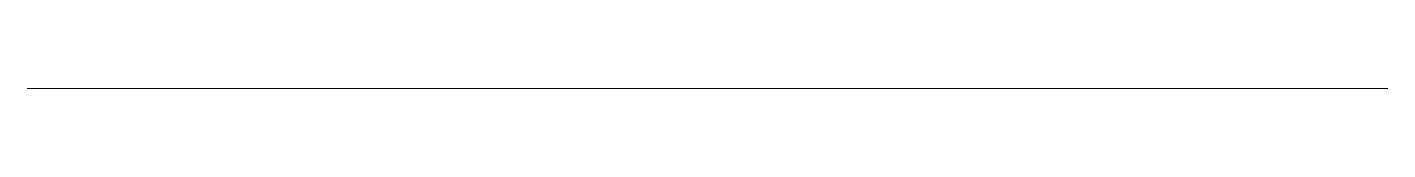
# Model space of a CAD drawing. Header units: metres. Extents: x 0 to 100, y 0 to 0.
# Drawn here: x 0 to 100, y 0 to 0 of the extents above; entities that cross this region are included whole.
import ezdxf

# ---------------------------------------------------------------- set-up
doc = ezdxf.new("R2010")
doc.units = ezdxf.units.M
doc.layers.add('LAYER032', color=5, linetype='Continuous', lineweight=20)

msp = doc.modelspace()

# ---------------------------------------------------------------- linework, layer by layer
at = {"layer": 'LAYER032', "flags": 128}
for points, elevation in [([(0, 0), (100, 0)], 5), ([(0, 0), (100, 0)], 10), ([(0, 0), (100, 0)], 13), ([(0, 0), (100, 0)], 20), ([(0, 0), (100, 0)], 30), ([(0, 0), (100, -0.01)], 40), ([(0, 0), (100, 0)], 6), ([(0, 0), (100, 0)], 7), ([(0, 0), (100, 0)], 8), ([(0, 0), (100, 0)], 9), ([(0, 0), (100, 0)], 11), ([(0, 0), (100, 0)], 12), ([(0, 0), (100, 0)], 14), ([(0, 0), (100, 0)], 15), ([(0, 0), (100, 0)], 16), ([(0, 0), (100, 0)], 17), ([(0, 0), (100, 0)], 18), ([(0, 0), (100, 0)], 19), ([(0, 0), (100, 0)], 25), ([(0, 0), (100, 0)], 21), ([(0, 0), (100, 0)], 22), ([(0, 0), (100, 0)], 23), ([(0, 0), (100, 0)], 24), ([(0, 0), (100, 0)], 26), ([(0, 0), (100, 0)], 27), ([(0, 0), (100, 0)], 28), ([(0, 0), (100, 0)], 29), ([(0, 0), (100, 0)], 31), ([(0, 0), (100, 0)], 32), ([(0, 0), (100, 0)], 33), ([(0, 0), (100, -0.01)], 34), ([(0, 0), (100, -0.01)], 35), ([(0, 0), (100, -0.01)], 36), ([(0, 0), (100, -0.01)], 37), ([(0, 0), (100, -0.01)], 38), ([(0, 0), (100, -0.01)], 39)]:
    msp.add_lwpolyline(points, dxfattribs=dict(at, elevation=elevation))

doc.saveas('drawing.dxf')
